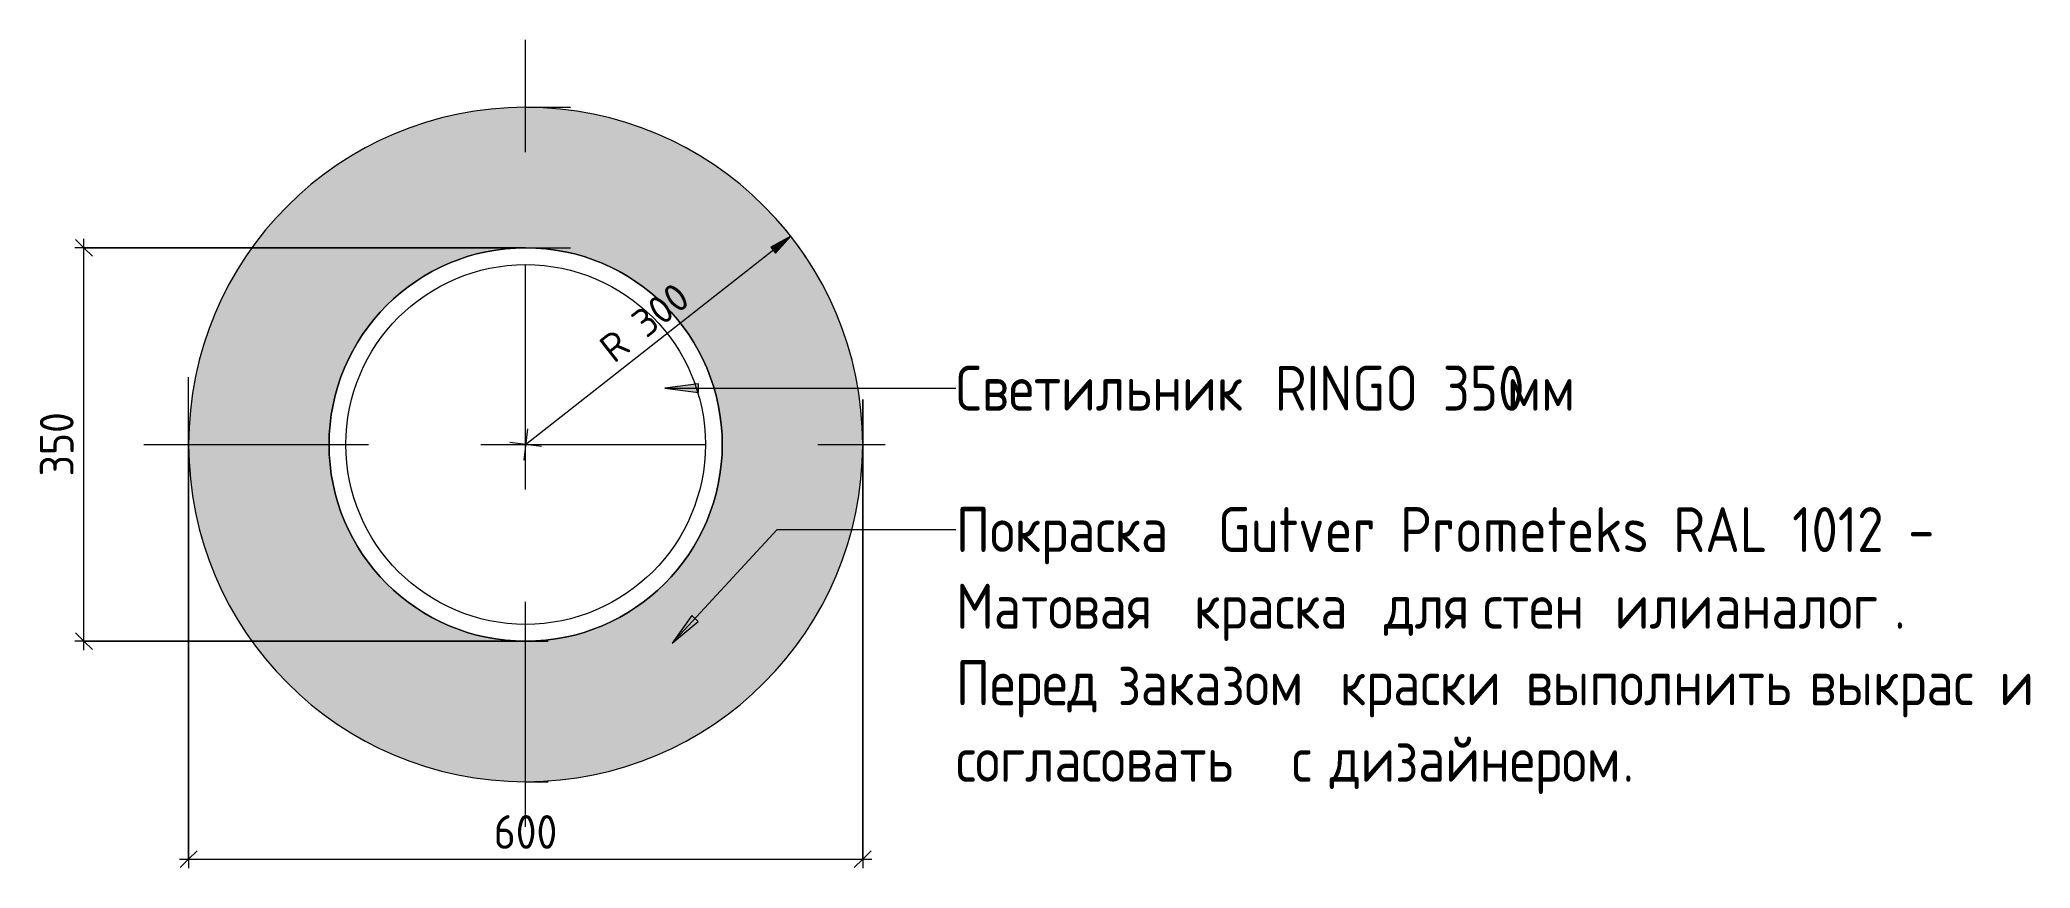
# Model space of a CAD drawing. Header units: millimetres. Extents: x 35146 to 234858, y -8553 to 29000.
# Drawn here: x 233087 to 234858, y 2331 to 3068 of the extents above; entities that cross this region are included whole.
import ezdxf

# ---------------------------------------------------------------- set-up
doc = ezdxf.new("R2010")
doc.units = ezdxf.units.MM
doc.linetypes.add('ADSK_Штрих_ш2 п1', pattern=[300, 200, -100])
for name, color, linetype, lineweight in [('A-ANNO-DIMS', 7, 'Continuous', 9), ('A-ANNO-DIMS-10', 7, 'Continuous', 9), ('A-DETL', 7, 'Continuous', 9), ('A-DETL-1', 7, 'ADSK_Штрих_ш2 п1', 9), ('G-ANNO-TEXT', 7, 'Continuous', 9)]:
    doc.layers.add(name, color=color, linetype=linetype, lineweight=lineweight)
doc.layers.add('A-DETL-GENF-7', color=7, linetype='Continuous', lineweight=9, true_color=0xf2dc97)
doc.styles.add('GOST Common_6', font='GOST_Common.ttf', dxfattribs={"width": 0.9, "height": 40})
doc.styles.add('ISOCPEUR_5', font='isocpeur.ttf', dxfattribs={"width": 0.9, "height": 30})
doc.styles.add('ISOCPEUR_6', font='isocpeur.ttf', dxfattribs={"height": 25})
doc.dimstyles.new('ISO-2_5_1_0K_БОЛЬШОЙ', dxfattribs={"dimscale": 304.8, "dimtxt": 24.899529, "dimasz": 0.065617, "dimexe": 0.07874, "dimexo": 0, "dimgap": 0, "dimtad": 1, "dimjust": 3, "dimdec": 0, "dimzin": 0, "dimdsep": 46, "dimtxsty": 'ISOCPEUR_6', "dimsah": 1, "dimcen": 0.09, "dimazin": 0, "dimtfac": 1, "dimtdec": 4, "dimtix": 1, "dimtmove": 0, "dimatfit": 2, "dimfxl": 1, "dimtvp": 1, "dimtolj": 1, "dimtzin": 0, "dimarcsym": 2})
doc.dimstyles.new('ISO-3_0', dxfattribs={"dimscale": 304.8, "dimtxt": 29.879435, "dimasz": 0.049213, "dimexe": 0.026247, "dimexo": 0, "dimgap": 0, "dimtad": 1, "dimdec": 0, "dimrnd": 10, "dimzin": 0, "dimdsep": 46, "dimtxsty": 'ISOCPEUR_5', "dimblk1": 'OBLIQUE', "dimblk2": 'OBLIQUE', "dimsah": 1, "dimcen": 0.09, "dimdle": 0.026247, "dimazin": 0, "dimtfac": 1, "dimtdec": 4, "dimtix": 1, "dimtmove": 0, "dimatfit": 3, "dimfxl": 1, "dimtvp": 1, "dimtolj": 1, "dimtzin": 0, "dimarcsym": 2})

msp = doc.modelspace()

# ---------------------------------------------------------------- texts
at = {"layer": 'G-ANNO-TEXT', "char_height": 40, "attachment_point": 1, "style": 'GOST Common_6'}
for s, insert, width in [('Светильник', (233902, 2777.9), 317.468), (' RINGO 350', (234164, 2777.9), 277.063), ('мм', (234392.6, 2777.9), 70.709), ('Покраска', (233902, 2652.1), 256.139), (' Gutver Prometeks RAL 1012 - ', (234113.4, 2652.1), 795.114), ('Матовая', (233902, 2583.9), 241.709), ('\\fGOST Common|b0|i0|c204|p34|;\\W.9; ', (234101.4, 2583.9), 15.152), ('краска', (234114, 2583.9), 189.759), ('\\fGOST Common|b0|i0|c204|p34|;\\W.9; ', (234270.5, 2583.9), 15.152), ('для', (234283, 2583.9), 91.633), ('\\fGOST Common|b0|i0|c204|p34|;\\W.9; ', (234358.6, 2583.9), 15.152), ('стен', (234371.1, 2583.9), 126.987), ('\\fGOST Common|b0|i0|c204|p34|;\\W.9; ', (234475.9, 2583.9), 15.152), ('или', (234488.4, 2583.9), 92.354), ('\\fGOST Common|b0|i0|c204|p34|;\\W.9; ', (234564.6, 2583.9), 15.152), ('аналог', (234577.1, 2583.9), 194.089), ('. ', (234737.2, 2583.9), 28.139), ('Перед', (233902, 2515.8), 159.456), ('\\fGOST Common|b0|i0|c204|p34|;\\W.9; ', (234033.6, 2515.8), 15.152), ('заказом', (234046.1, 2515.8), 224.392), ('\\fGOST Common|b0|i0|c204|p34|;\\W.9; ', (234231.2, 2515.8), 15.152), ('краски', (234243.7, 2515.8), 185.43), ('\\fGOST Common|b0|i0|c204|p34|;\\W.9; ', (234396.7, 2515.8), 15.152), ('выполнить', (234409.2, 2515.8), 290.772), ('\\fGOST Common|b0|i0|c204|p34|;\\W.9; ', (234649.1, 2515.8), 15.152), ('выкрас', (234661.6, 2515.8), 189.759), ('\\fGOST Common|b0|i0|c204|p34|;\\W.9; ', (234818.2, 2515.8), 15.152), ('\\fGOST Common|b0|i0|c204|p34|;\\W.9;и', (234830.7, 2515.8), 31.025), ('\\fGOST Common|b0|i0|c204|p34|;\\W.9; ', (234856.3, 2515.8), 15.152), ('\\fGOST Common|b0|i0|c204|p34|;\\W.9; ', (234188.4, 2447.7), 15.152), ('\\fGOST Common|b0|i0|c204|p34|;\\W.9; ', (234222.3, 2447.7), 15.152), ('дизайнером', (234234.8, 2447.7), 316.025), ('согласовать', (233902, 2447.7), 347.051), ('\\fGOST Common|b0|i0|c204|p34|;\\W.9;с', (234200.9, 2447.7), 25.975), ('\\fGOST Common|b0|i0|c204|p34|;\\W.9;.', (234495.5, 2447.7), 12.987)]:
    msp.add_mtext(s, dxfattribs=dict(at, insert=insert, width=width))

# ---------------------------------------------------------------- blocks, each defined once
blk = doc.blocks.new('DIMBLOCK101-Выкрас на потолке около светильника ЛК')
at = {"layer": 'A-ANNO-DIMS-10', "lineweight": 20}
for p, q in [((233125.8, 2882.8), (233118.3, 2890.3)), ((233125.8, 2882.8), (233133.3, 2875.3)), ((233125.8, 2532.8), (233118.3, 2540.3)), ((233125.8, 2532.8), (233133.3, 2525.3))]:
    blk.add_line(p, q, dxfattribs=at)
at = {"layer": 'A-ANNO-DIMS-10'}
for p, q in [((233125.8, 2524.8), (233125.8, 2890.8)), ((233519, 2882.8), (233117.8, 2882.8)), ((233125.8, 2882.8), (233519, 2882.8)), ((233539, 2532.8), (233117.8, 2532.8)), ((233125.8, 2532.8), (233539, 2532.8))]:
    blk.add_line(p, q, dxfattribs=at)
at = {"layer": 'A-ANNO-DIMS-10', "color": 0, "insert": (233086.6, 2679.4), "char_height": 30, "width": 68.263, "attachment_point": 1, "rotation": 90, "line_spacing_factor": 1.149209, "style": 'ISOCPEUR_5'}
blk.add_mtext('350', dxfattribs=at)
blk = doc.blocks.new('_Oblique')
at = {"color": 0, "linetype": 'ByBlock', "lineweight": -2}
blk.add_line((-0.5, -0.5), (0.5, 0.5), dxfattribs=at)
blk = doc.blocks.new('DIMBLOCK102-Выкрас на потолке около светильника ЛК')
at = {"layer": 'A-ANNO-DIMS-10'}
for p, q in [((233819, 2747.8), (233819, 2330.9)), ((233819, 2338.9), (233819, 2747.8)), ((233219, 2707.8), (233219, 2330.9)), ((233219, 2338.9), (233219, 2707.8)), ((233211, 2338.9), (233827, 2338.9))]:
    blk.add_line(p, q, dxfattribs=at)
at = {"layer": 'A-ANNO-DIMS-10', "lineweight": 20}
for p, q in [((233219, 2338.9), (233211.5, 2331.4)), ((233219, 2338.9), (233226.5, 2346.4)), ((233819, 2338.9), (233811.5, 2331.4)), ((233819, 2338.9), (233826.5, 2346.4))]:
    blk.add_line(p, q, dxfattribs=at)
at = {"layer": 'A-ANNO-DIMS-10', "color": 0, "insert": (233490.6, 2378.1), "char_height": 30, "width": 68.263, "attachment_point": 1, "line_spacing_factor": 1.149209, "style": 'ISOCPEUR_5'}
blk.add_mtext('600', dxfattribs=at)
blk = doc.blocks.new('DIMBLOCK103-Выкрас на потолке около светильника ЛК')
at = {"layer": 'A-ANNO-DIMS-10'}
blk.add_hatch(color=256, dxfattribs=at).paths.add_polyline_path([(233755, 2893.1), (233737.1, 2883.5), (233741.4, 2878)])
for p, q in [((233519, 2707.8), (233755, 2893.1)), ((233755, 2893.1), (233737.1, 2883.5)), ((233741.4, 2878), (233755, 2893.1)), ((233737.1, 2883.5), (233741.4, 2878)), ((233520.7, 2721.8), (233517.3, 2693.8)), ((233533.1, 2706.1), (233505, 2709.5))]:
    blk.add_line(p, q, dxfattribs=at)
blk.add_arc((233519, 2707.8), 300, 33.5619, 42.7292, dxfattribs=at)
at = {"layer": 'A-ANNO-DIMS-10', "color": 0, "insert": (233582.2, 2798.9), "char_height": 25, "width": 105.727, "attachment_point": 1, "rotation": 38.1455, "line_spacing_factor": 1.149209, "style": 'ISOCPEUR_6'}
blk.add_mtext('R 300', dxfattribs=at)

# ---------------------------------------------------------------- dimensions: what is measured, and where the dimension line sits
at = {"layer": 'A-ANNO-DIMS'}
dim = msp.add_radius_dim(center=(233519, 2707.8), mpoint=(233755, 2893.1), dimstyle='ISO-2_5_1_0K_БОЛЬШОЙ', override={"dimpost": 'R<>'}, dxfattribs=at)
dim.commit()
dim.dimension.update_dxf_attribs({"geometry": 'DIMBLOCK103-Выкрас на потолке около светильника ЛК', "text_midpoint": (233621.4, 2804.1)})
dim = msp.add_linear_dim(base=(233125.8, 2882.8), p1=(233539, 2532.8), p2=(233519, 2882.8), angle=90, dimstyle='ISO-3_0', override={"dimpost": '<>', "dimfxl": 350.570963}, dxfattribs=at)
dim.commit()
dim.dimension.update_dxf_attribs({"geometry": 'DIMBLOCK101-Выкрас на потолке около светильника ЛК', "text_midpoint": (233110.8, 2707.8)})
dim = msp.add_linear_dim(base=(233819, 2338.9), p1=(233219, 2707.8), p2=(233819, 2747.8), dimstyle='ISO-3_0', override={"dimpost": '<>', "dimfxl": 601.331855}, dxfattribs=at)
dim.commit()
dim.dimension.update_dxf_attribs({"geometry": 'DIMBLOCK102-Выкрас на потолке около светильника ЛК', "text_midpoint": (233519, 2353.9)})

# ---------------------------------------------------------------- hatches: boundary and pattern name
at = {"layer": 'A-DETL-GENF-7'}
h = msp.add_hatch(color=256, dxfattribs=at)
h.paths.add_polyline_path([(233519, 2407.8), (233538.6, 2408.5), (233558.2, 2410.4), (233577.6, 2413.6), (233596.6, 2418), (233615.5, 2423.7), (233633.8, 2430.6), (233651.7, 2438.7), (233669, 2448), (233685.7, 2458.4), (233701.6, 2469.8), (233716.8, 2482.3), (233731.2, 2495.7), (233744.6, 2510), (233757, 2525.2), (233768.5, 2541.1), (233778.8, 2557.8), (233788.1, 2575.2), (233796.2, 2593), (233803.1, 2611.4), (233808.8, 2630.2), (233813.3, 2649.3), (233816.4, 2668.5), (233818.4, 2688), (233819, 2707.8), (233818.4, 2727.6), (233816.4, 2747.1), (233813.3, 2766.3), (233808.8, 2785.4), (233803.1, 2804.3), (233796.2, 2822.6), (233788.1, 2840.5), (233778.8, 2857.8), (233768.5, 2874.5), (233757, 2890.4), (233744.6, 2905.6), (233731.2, 2919.9), (233716.8, 2933.3), (233701.6, 2945.8), (233685.7, 2957.2), (233669, 2967.6), (233651.7, 2976.9), (233633.8, 2985), (233615.5, 2991.9), (233596.6, 2997.6), (233577.6, 3002), (233558.2, 3005.2), (233538.6, 3007.2), (233519, 3007.8), (233499.4, 3007.2), (233479.8, 3005.2), (233460.5, 3002), (233441.4, 2997.6), (233422.6, 2991.9), (233404.2, 2985), (233386.4, 2976.9), (233369, 2967.6), (233352.4, 2957.2), (233336.4, 2945.8), (233321.2, 2933.3), (233306.9, 2919.9), (233293.5, 2905.6), (233281, 2890.4), (233269.6, 2874.5), (233259.2, 2857.8), (233250, 2840.5), (233241.9, 2822.6), (233235, 2804.3), (233229.3, 2785.4), (233224.8, 2766.3), (233221.6, 2747.1), (233219.7, 2727.6), (233219, 2707.8), (233219.7, 2688), (233221.6, 2668.5), (233224.8, 2649.3), (233229.3, 2630.2), (233235, 2611.4), (233241.9, 2593), (233250, 2575.2), (233259.2, 2557.8), (233269.6, 2541.1), (233281, 2525.2), (233293.5, 2510), (233306.9, 2495.7), (233321.2, 2482.3), (233336.4, 2469.8), (233352.4, 2458.4), (233369, 2448), (233386.4, 2438.7), (233404.2, 2430.6), (233422.6, 2423.7), (233441.4, 2418), (233460.5, 2413.6), (233479.8, 2410.4), (233499.4, 2408.5), (233519, 2407.8)])
h.paths.add_polyline_path([(233519, 2532.8), (233503.8, 2533.5), (233488.6, 2535.5), (233473.7, 2538.8), (233459.2, 2543.4), (233445, 2549.2), (233431.5, 2556.3), (233418.7, 2564.4), (233406.5, 2573.8), (233395.3, 2584.1), (233385, 2595.3), (233375.7, 2607.5), (233367.5, 2620.3), (233360.5, 2633.8), (233354.6, 2648), (233350, 2662.5), (233346.7, 2677.3), (233344.7, 2692.4), (233344, 2707.8), (233344.7, 2723.2), (233346.7, 2738.3), (233350, 2753.1), (233354.6, 2767.6), (233360.5, 2781.8), (233367.5, 2795.3), (233375.7, 2808.1), (233385, 2820.3), (233395.3, 2831.6), (233406.5, 2841.8), (233418.7, 2851.2), (233431.5, 2859.4), (233445, 2866.4), (233459.2, 2872.3), (233473.7, 2876.8), (233488.6, 2880.1), (233503.8, 2882.1), (233519, 2882.8), (233534.2, 2882.1), (233549.5, 2880.1), (233564.3, 2876.8), (233578.8, 2872.3), (233593, 2866.4), (233606.5, 2859.4), (233619.4, 2851.2), (233631.5, 2841.8), (233642.8, 2831.6), (233653, 2820.3), (233662.4, 2808.1), (233670.6, 2795.3), (233677.6, 2781.8), (233683.5, 2767.6), (233688.1, 2753.1), (233691.3, 2738.3), (233693.3, 2723.2), (233694, 2707.8), (233693.3, 2692.4), (233691.3, 2677.3), (233688.1, 2662.5), (233683.5, 2648), (233677.6, 2633.8), (233670.6, 2620.3), (233662.4, 2607.5), (233653, 2595.3), (233642.8, 2584.1), (233631.5, 2573.8), (233619.4, 2564.4), (233606.5, 2556.3), (233593, 2549.2), (233578.8, 2543.4), (233564.3, 2538.8), (233549.5, 2535.5), (233534.2, 2533.5)])
at = {"layer": 'G-ANNO-TEXT'}
for points in [[(233643, 2757.9), (233673, 2754), (233673, 2761.8)], [(233649.3, 2531), (233672.6, 2550.3), (233666.8, 2555.7)]]:
    msp.add_hatch(color=256, dxfattribs=at).paths.add_polyline_path(points)

# ---------------------------------------------------------------- linework, layer by layer
at = {"layer": 'A-DETL'}
for radius in [175, 160]:
    msp.add_circle((233519, 2707.8), radius, dxfattribs=at)
for radius, start, end in [(300, 0, 180), (175, 0, 180), (300, 180, 360), (175, 180, 0)]:
    msp.add_arc((233519, 2707.8), radius, start, end, dxfattribs=at)
at = {"layer": 'A-DETL-1'}
for p, q in [((233519, 2367.8), (233519, 3067.8)), ((233519, 3007.8), (233559, 3007.8)), ((233519, 2882.8), (233559, 2882.8)), ((233219, 2707.8), (233219, 2767.8)), ((233819, 2707.8), (233819, 2747.8)), ((233179, 2707.8), (233839, 2707.8)), ((233519, 2532.8), (233539, 2532.8)), ((233519, 2407.8), (233539, 2407.8))]:
    msp.add_line(p, q, dxfattribs=at)
at = {"layer": 'G-ANNO-TEXT'}
for p, q in [((233673, 2761.8), (233643, 2757.9)), ((233643, 2757.9), (233673, 2754)), ((233643, 2757.9), (233902, 2757.9)), ((233673, 2754), (233673, 2761.8)), ((233649.3, 2531), (233742.9, 2632.1)), ((233742.9, 2632.1), (233902, 2632.1)), ((233666.8, 2555.7), (233649.3, 2531)), ((233672.6, 2550.3), (233666.8, 2555.7)), ((233649.3, 2531), (233672.6, 2550.3))]:
    msp.add_line(p, q, dxfattribs=at)

msp.set_redraw_order([(e.dxf.handle, doc.entitydb.next_handle()) for e in msp.query("TEXT MTEXT ATTDEF DIMENSION ARC_DIMENSION")])  # texts and dimensions are drawn at this point

doc.saveas('drawing.dxf')
